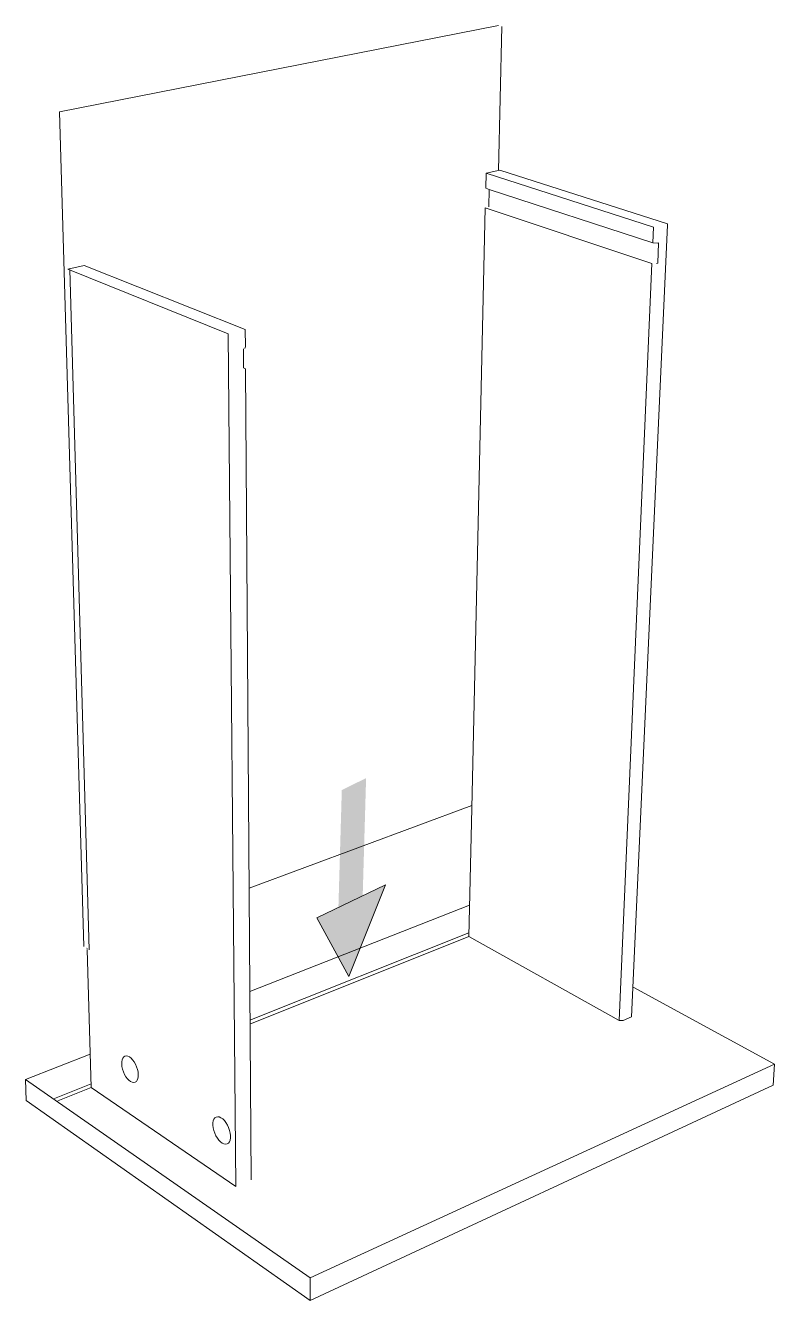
# Model space of a CAD drawing. Header units: metres. Extents: x -27.1 to 47.9, y -10.7 to 6.6.
# Drawn here: x 23.141 to 24.183, y -10.409 to -8.635 of the extents above; entities that cross this region are included whole.
import ezdxf

# ---------------------------------------------------------------- set-up
doc = ezdxf.new("R2010")
doc.units = ezdxf.units.M
doc.header["$MEASUREMENT"] = 0
doc.layers.add('PDF_Working_Num_Penna__255_Num_Penna__255_Num_Penna__255_Num_Penna__255_Num_Penna__255_Num_Penna__255', color=255, linetype='Continuous', lineweight=18)
doc.layers.add('PDF_Working_Num_Penna__7_Num_Penna__7_Num_Penna__7_Num_Penna__7_Num_Penna__7_Num_Penna__7', color=7, linetype='Continuous', lineweight=18)

msp = doc.modelspace()

# ---------------------------------------------------------------- hatches: boundary and pattern name
at = {"layer": 'PDF_Working_Num_Penna__7_Num_Penna__7_Num_Penna__7_Num_Penna__7_Num_Penna__7_Num_Penna__7', "linetype": 'Continuous', "lineweight": 18}
for points in [[(23.6084, -9.8936), (23.6145, -9.6824), (23.5807, -9.699), (23.5746, -9.9102)], [(23.6084, -9.8936), (23.6145, -9.6824), (23.5807, -9.699), (23.5746, -9.9102)], [(23.5907, -9.9584), (23.6415, -9.8311), (23.5458, -9.877)], [(23.5907, -9.9584), (23.6415, -9.8311), (23.5458, -9.877)]]:
    msp.add_hatch(color=7, dxfattribs=at).paths.add_polyline_path(points)

# ---------------------------------------------------------------- linework, layer by layer
at = {"layer": 'PDF_Working_Num_Penna__255_Num_Penna__255_Num_Penna__255_Num_Penna__255_Num_Penna__255_Num_Penna__255', "color": 255, "linetype": 'Continuous', "lineweight": 18, "flags": 128}
msp.add_lwpolyline([(23.5907, -9.9584), (23.6415, -9.8311), (23.5458, -9.877)], close=True, dxfattribs=at)
at = {"layer": 'PDF_Working_Num_Penna__7_Num_Penna__7_Num_Penna__7_Num_Penna__7_Num_Penna__7_Num_Penna__7', "color": 7, "linetype": 'Continuous', "lineweight": 18, "flags": 128}
for points in [[(23.7988, -8.635), (23.1878, -8.7551)], [(23.7986, -8.8366), (23.8034, -8.6363)], [(23.1878, -8.7551), (23.2216, -9.9168)], [(23.7814, -8.8405), (23.8007, -8.8361)], [(23.8007, -8.8361), (24.0338, -8.9108), (24.0338, -8.9127)], [(23.781, -8.8614), (23.7814, -8.8405)], [(24.0198, -8.9379), (24.0134, -8.9375), (24.0143, -8.9157), (23.7814, -8.8405)], [(23.7852, -8.8873), (23.7857, -8.863), (23.781, -8.8614)], [(24.0134, -8.9375), (23.7857, -8.863)], [(23.7573, -9.9029), (23.9664, -10.0196), (24.0121, -8.9661), (23.7803, -8.8888)], [(23.7614, -9.7243), (23.7803, -8.8888)], [(23.984, -10.0148), (24.0338, -8.9127)], [(24.0198, -8.9379), (24.0214, -8.9376), (24.0202, -8.9656), (24.0185, -8.9661)], [(23.1993, -8.9741), (23.2224, -8.9688)], [(23.2319, -10.1131), (23.4333, -10.2508), (23.4228, -9.0643), (23.1993, -8.9741)], [(23.2293, -9.9213), (23.2022, -8.9744)], [(23.2224, -8.9688), (23.4464, -9.0583), (23.4465, -9.0819)], [(23.4437, -9.085), (23.4439, -9.1116)], [(23.4544, -10.2417), (23.4467, -9.1128), (23.4439, -9.1116)], [(23.4517, -9.8356), (23.7615, -9.7206)], [(23.7573, -9.9029), (23.7614, -9.7243)], [(23.4526, -9.9793), (23.7583, -9.8591)], [(23.7574, -9.8979), (23.4529, -10.0195)], [(23.4529, -10.0247), (23.7573, -9.9029)], [(23.2319, -10.1131), (23.2264, -9.921)], [(23.9859, -9.9732), (24.1828, -10.0807)], [(23.984, -10.0148), (23.9722, -10.0199), (23.9664, -10.0196)], [(23.1406, -10.102), (23.2306, -10.0666)], [(24.1828, -10.0807), (23.5369, -10.3781)], [(23.5369, -10.4094), (24.1809, -10.1097), (24.1828, -10.0807)], [(23.5369, -10.4094), (23.5369, -10.3781), (23.1406, -10.102)], [(23.1417, -10.1312), (23.1406, -10.102)], [(23.2318, -10.1078), (23.1809, -10.1281)], [(23.1858, -10.1316), (23.2319, -10.1131)], [(23.5369, -10.4094), (23.1417, -10.1312)]]:
    msp.add_lwpolyline(points, dxfattribs=at)
for points in [[(23.4465, -9.0819), (23.4457, -9.0844)], [(23.5907, -9.9584), (23.6415, -9.8311), (23.5458, -9.877)], [(23.2265, -9.9191), (23.2257, -9.9194)]]:
    msp.add_lwpolyline(points, close=True, dxfattribs=at)
at = {"layer": 'PDF_Working_Num_Penna__7_Num_Penna__7_Num_Penna__7_Num_Penna__7_Num_Penna__7_Num_Penna__7', "color": 7, "linetype": 'Continuous', "lineweight": 18}
for centre, major_axis, ratio in [((23.286, -10.0876), (-0.0071, 0.0182), 0.503154), ((23.4135, -10.1728), (-0.0076, 0.0187), 0.516852)]:
    msp.add_ellipse(centre, major_axis=major_axis, ratio=ratio, dxfattribs=at)

doc.saveas('drawing.dxf')
